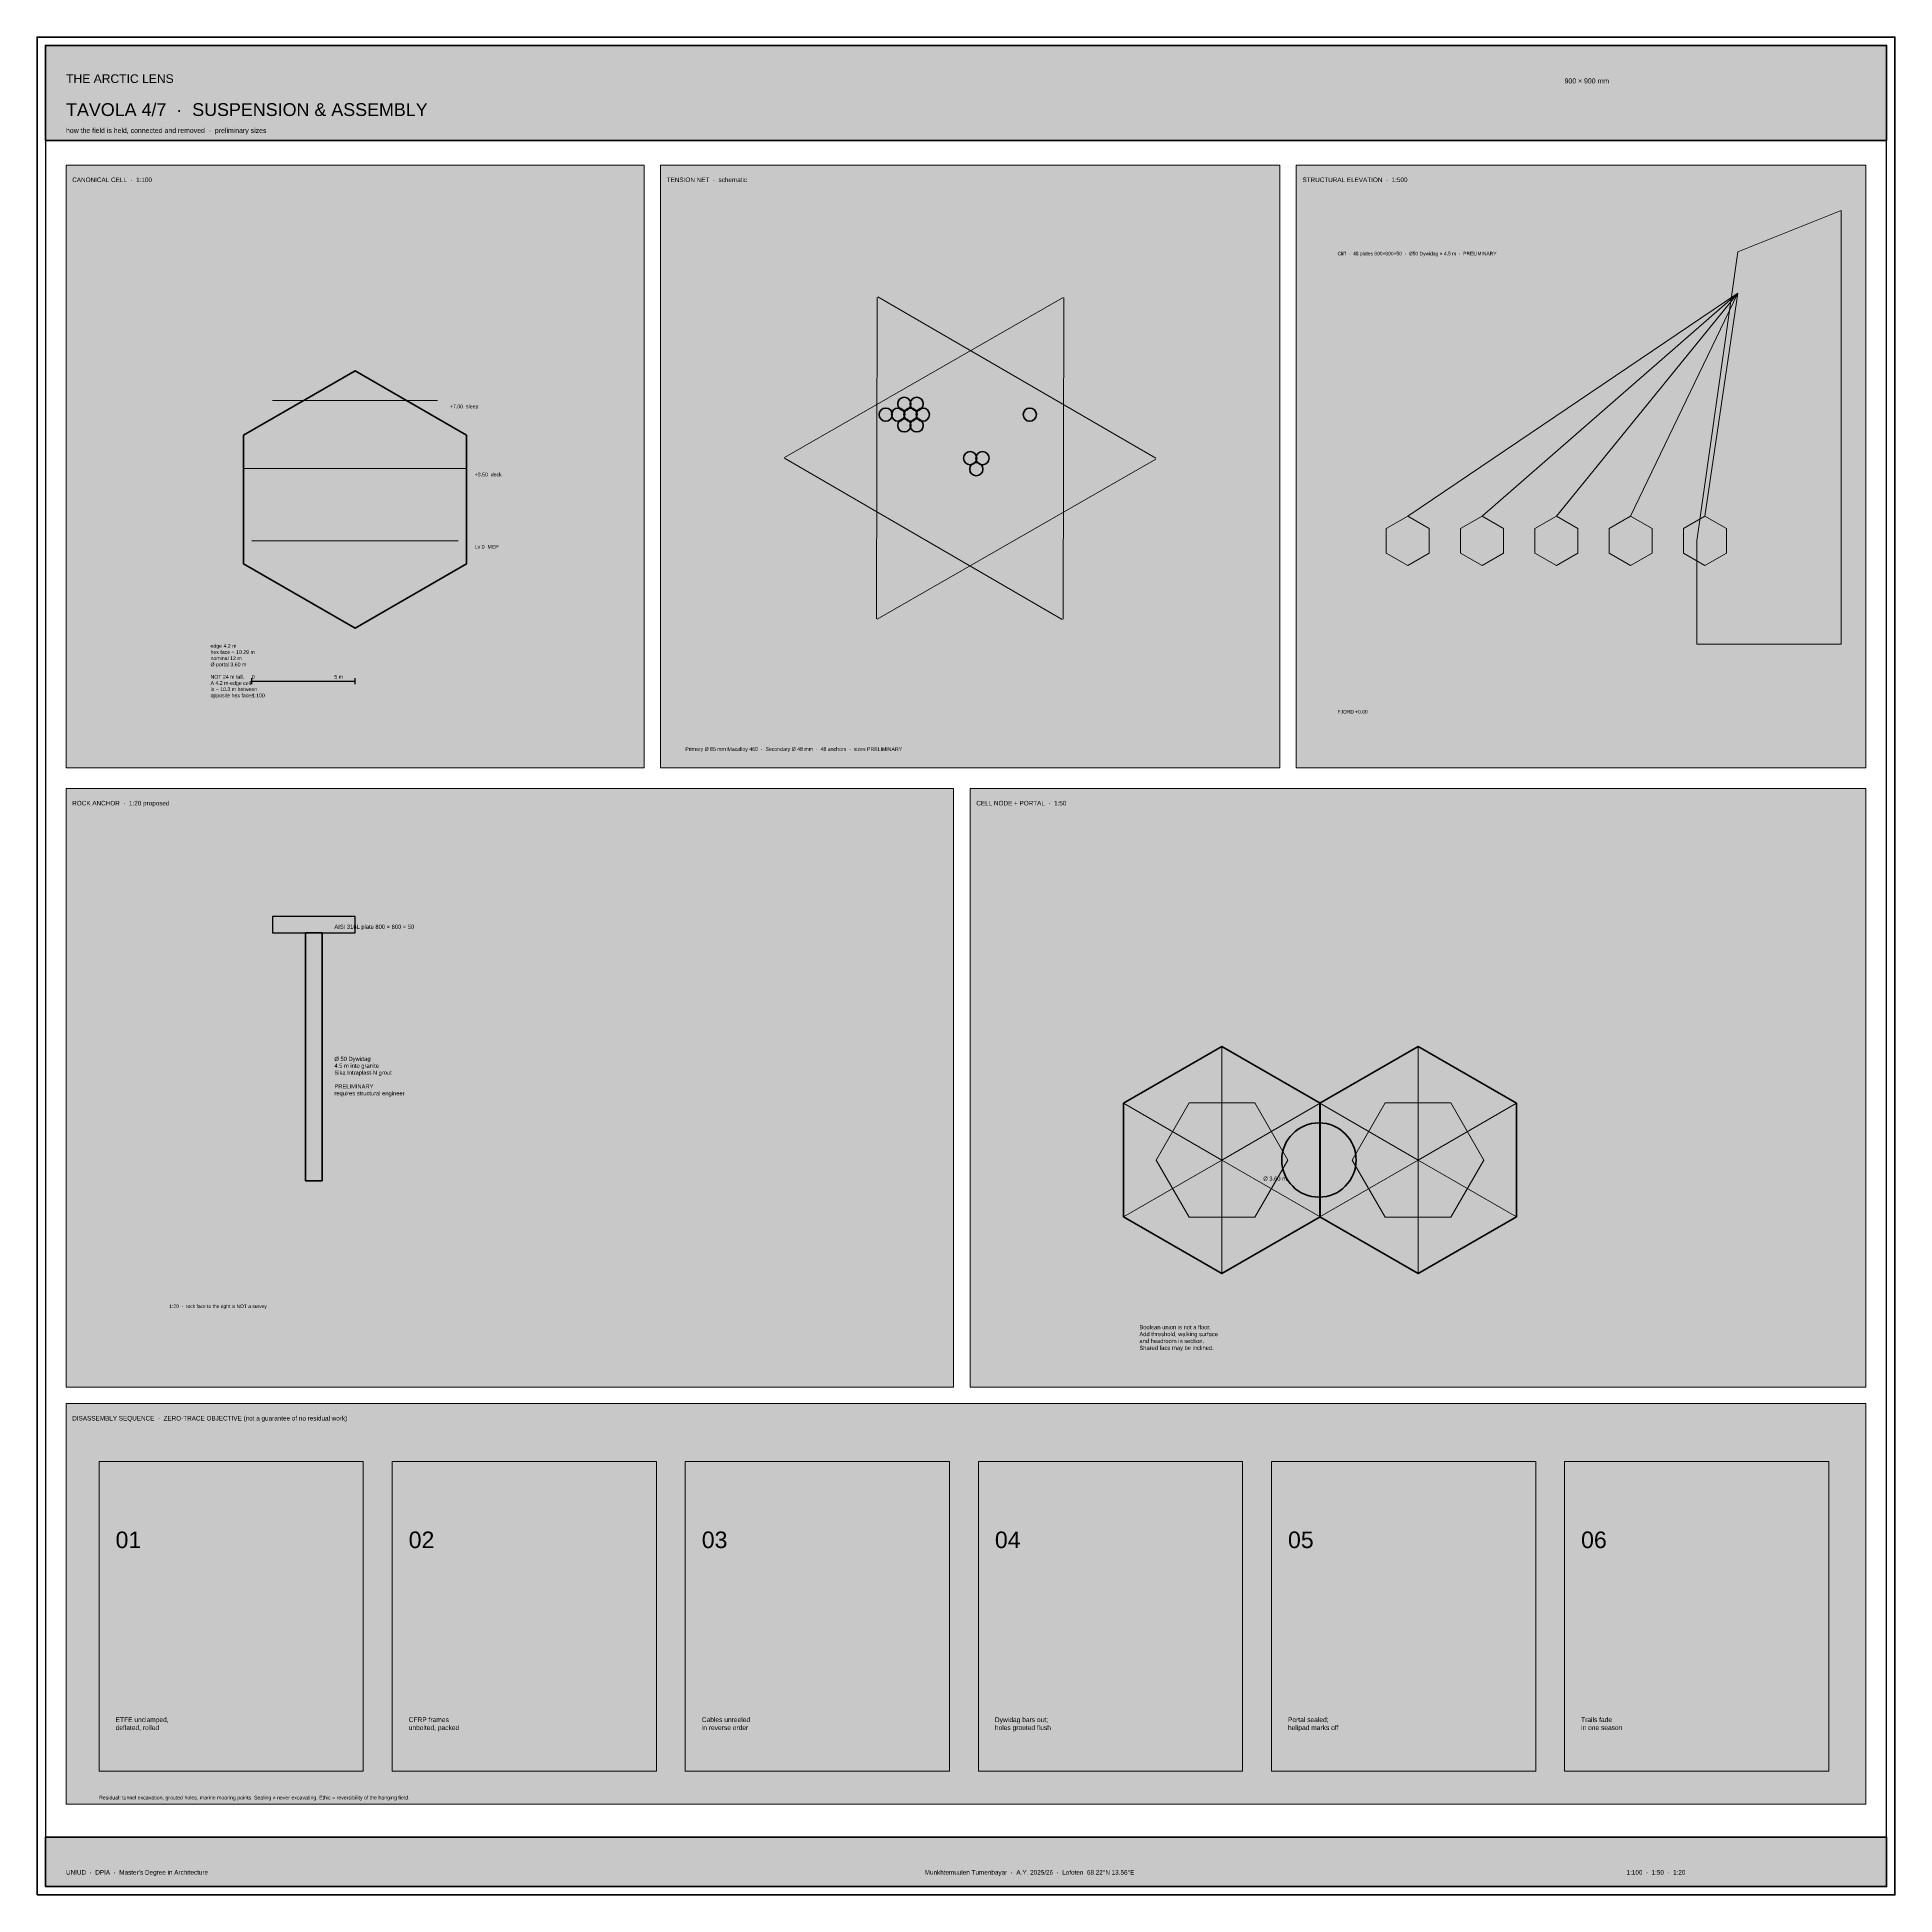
# Model space of a CAD drawing. Header units: millimetres. Extents: x 0 to 4200, y -1100 to 900.
# Drawn here: x 3300 to 4200, y 0 to 900 of the extents above; entities that cross this region are included whole.
import ezdxf

# ---------------------------------------------------------------- set-up
doc = ezdxf.new("R2010")
doc.units = ezdxf.units.MM
for name, color, linetype, lineweight, true_color in [('A-ANNO', 7, 'Continuous', 18, 0x20242a), ('A-DIM', 7, 'Continuous', 13, 0x5a626c), ('A-HATCH', 7, 'Continuous', 9, 0xb4bac0), ('A-SHEET', 7, 'Continuous', 50, 0x142030), ('A-TITL', 7, 'Continuous', 35, 0x142030), ('A-WALL', 7, 'Continuous', 40, 0x20242a), ('G-GRID', 7, 'Continuous', 9, 0xd2d6da), ('S-CABLE', 7, 'Continuous', 30, 0x20242a)]:
    doc.layers.add(name, color=color, linetype=linetype, lineweight=lineweight, true_color=true_color)
doc.styles.add('ANNO', font='Arial.ttf')
doc.styles.add('TITLE', font='Arial.ttf')

msp = doc.modelspace()

# ---------------------------------------------------------------- hatches: boundary and pattern name
at = {"layer": 'A-HATCH', "true_color": 0x142030}
h = msp.add_hatch(color=7, dxfattribs=at)
h.dxf.hatch_style = 1
h.paths.add_polyline_path([(3304, 850), (4196, 850), (4196, 896), (3304, 896)])
at = {"layer": 'A-HATCH', "true_color": 0xfcfdfe}
h = msp.add_hatch(color=7, dxfattribs=at)
h.dxf.hatch_style = 1
h.paths.add_polyline_path([(3314, 546), (3594, 546), (3594, 838), (3314, 838)])
h = msp.add_hatch(color=7, dxfattribs=at)
h.dxf.hatch_style = 1
h.paths.add_polyline_path([(3602, 546), (3902, 546), (3902, 838), (3602, 838)])
h = msp.add_hatch(color=7, dxfattribs=at)
h.dxf.hatch_style = 1
h.paths.add_polyline_path([(3910, 546), (4186, 546), (4186, 838), (3910, 838)])
at = {"layer": 'A-HATCH', "true_color": 0x96bed2}
h = msp.add_hatch(color=7, dxfattribs=at)
h.dxf.hatch_style = 1
h.paths.add_polyline_path([(3924, 566), (4174, 566), (4174, 606), (3924, 606)])
at = {"layer": 'A-HATCH', "true_color": 0xfcfdfe}
h = msp.add_hatch(color=7, dxfattribs=at)
h.dxf.hatch_style = 1
h.paths.add_polyline_path([(3314, 246), (3744, 246), (3744, 536), (3314, 536)])
h = msp.add_hatch(color=7, dxfattribs=at)
h.dxf.hatch_style = 1
h.paths.add_polyline_path([(3752, 246), (4186, 246), (4186, 536), (3752, 536)])
at = {"layer": 'A-HATCH', "true_color": 0xc8cacc}
h = msp.add_hatch(color=7, dxfattribs=at)
h.dxf.hatch_style = 1
h.paths.add_polyline_path([(3364, 306), (3564, 306), (3564, 526), (3364, 526)])
at = {"layer": 'A-HATCH', "true_color": 0x505a64}
h = msp.add_hatch(color=7, dxfattribs=at)
h.dxf.hatch_style = 1
h.paths.add_polyline_path([(3414, 466), (3454, 466), (3454, 474), (3414, 474)])
at = {"layer": 'A-HATCH', "true_color": 0x5a5a5a}
h = msp.add_hatch(color=7, dxfattribs=at)
h.dxf.hatch_style = 1
h.paths.add_polyline_path([(3430, 346), (3438, 346), (3438, 466), (3430, 466)])
at = {"layer": 'A-HATCH', "true_color": 0xfcfdfe}
h = msp.add_hatch(color=7, dxfattribs=at)
h.dxf.hatch_style = 1
h.paths.add_polyline_path([(3314, 44), (4186, 44), (4186, 238), (3314, 238)])
at = {"layer": 'A-HATCH', "true_color": 0xffffff}
h = msp.add_hatch(color=7, dxfattribs=at)
h.dxf.hatch_style = 1
h.paths.add_polyline_path([(3330, 60), (3458, 60), (3458, 210), (3330, 210)])
h = msp.add_hatch(color=7, dxfattribs=at)
h.dxf.hatch_style = 1
h.paths.add_polyline_path([(3472, 60), (3600, 60), (3600, 210), (3472, 210)])
h = msp.add_hatch(color=7, dxfattribs=at)
h.dxf.hatch_style = 1
h.paths.add_polyline_path([(3614, 60), (3742, 60), (3742, 210), (3614, 210)])
h = msp.add_hatch(color=7, dxfattribs=at)
h.dxf.hatch_style = 1
h.paths.add_polyline_path([(3756, 60), (3884, 60), (3884, 210), (3756, 210)])
h = msp.add_hatch(color=7, dxfattribs=at)
h.dxf.hatch_style = 1
h.paths.add_polyline_path([(3898, 60), (4026, 60), (4026, 210), (3898, 210)])
h = msp.add_hatch(color=7, dxfattribs=at)
h.dxf.hatch_style = 1
h.paths.add_polyline_path([(4040, 60), (4168, 60), (4168, 210), (4040, 210)])
at = {"layer": 'A-HATCH', "true_color": 0x142030}
h = msp.add_hatch(color=7, dxfattribs=at)
h.dxf.hatch_style = 1
h.paths.add_polyline_path([(3304, 4), (4196, 4), (4196, 28), (3304, 28)])

# ---------------------------------------------------------------- linework, layer by layer
at = {"layer": 'A-DIM', "lineweight": 18, "true_color": 0xe682aa}
msp.add_line((3414, 724), (3494, 724), dxfattribs=at)
at = {"layer": 'A-DIM', "lineweight": 18, "true_color": 0xaac346}
msp.add_line((3400, 691), (3508, 691), dxfattribs=at)
at = {"layer": 'A-DIM', "lineweight": 18, "true_color": 0x4691d2}
msp.add_line((3404, 656), (3504, 656), dxfattribs=at)
at = {"layer": 'A-DIM', "lineweight": 25, "true_color": 0x20242a}
for p, q in [((3404, 586.5), (3404, 589.5)), ((3404, 588), (3454, 588)), ((3454, 586.5), (3454, 589.5))]:
    msp.add_line(p, q, dxfattribs=at)
at = {"layer": 'A-SHEET', "lineweight": 70, "true_color": 0x142030}
msp.add_lwpolyline([(3300, 0), (4200, 0), (4200, 900), (3300, 900)], close=True, dxfattribs=at)
at = {"layer": 'A-SHEET', "lineweight": 25, "true_color": 0x142030}
msp.add_lwpolyline([(3304, 4), (4196, 4), (4196, 896), (3304, 896)], close=True, dxfattribs=at)
at = {"layer": 'A-SHEET', "lineweight": 13, "true_color": 0xb4bac0}
for points in [[(3314, 546), (3594, 546), (3594, 838), (3314, 838)], [(3602, 546), (3902, 546), (3902, 838), (3602, 838)], [(3910, 546), (4186, 546), (4186, 838), (3910, 838)], [(3314, 246), (3744, 246), (3744, 536), (3314, 536)], [(3752, 246), (4186, 246), (4186, 536), (3752, 536)], [(3314, 44), (4186, 44), (4186, 238), (3314, 238)]]:
    msp.add_lwpolyline(points, close=True, dxfattribs=at)
at = {"layer": 'A-SHEET', "lineweight": 25, "true_color": 0x20242a}
msp.add_lwpolyline([(3414, 466), (3454, 466), (3454, 474), (3414, 474)], close=True, dxfattribs=at)
at = {"layer": 'A-SHEET', "true_color": 0x20242a}
msp.add_lwpolyline([(3430, 346), (3438, 346), (3438, 466), (3430, 466)], close=True, dxfattribs=at)
at = {"layer": 'A-SHEET', "lineweight": 18, "true_color": 0x142030}
for points in [[(3330, 60), (3458, 60), (3458, 210), (3330, 210)], [(3472, 60), (3600, 60), (3600, 210), (3472, 210)], [(3614, 60), (3742, 60), (3742, 210), (3614, 210)], [(3756, 60), (3884, 60), (3884, 210), (3756, 210)], [(3898, 60), (4026, 60), (4026, 210), (3898, 210)], [(4040, 60), (4168, 60), (4168, 210), (4040, 210)]]:
    msp.add_lwpolyline(points, close=True, dxfattribs=at)
at = {"layer": 'A-TITL'}
for points in [[(3304, 850), (4196, 850), (4196, 896), (3304, 896)], [(3304, 4), (4196, 4), (4196, 28), (3304, 28)]]:
    msp.add_lwpolyline(points, close=True, dxfattribs=at)
at = {"layer": 'A-WALL', "lineweight": 18, "true_color": 0x787d80}
msp.add_lwpolyline([(4104, 606), (4174, 606), (4174, 816), (4124, 796), (4104, 656)], close=True, dxfattribs=at)
at = {"layer": 'A-WALL', "lineweight": 40, "true_color": 0x142030}
msp.add_lwpolyline([(3508, 707.18), (3454, 738.35), (3400, 707.18), (3400, 644.82), (3454, 613.65), (3508, 644.82)], close=True, dxfattribs=at)
at = {"layer": 'A-WALL', "lineweight": 18, "true_color": 0x20242a}
for points in [[(3974.39, 662), (3964, 668), (3953.61, 662), (3953.61, 650), (3964, 644), (3974.39, 650)], [(4010.39, 662), (4000, 668), (3989.61, 662), (3989.61, 650), (4000, 644), (4010.39, 650)], [(4046.39, 662), (4036, 668), (4025.61, 662), (4025.61, 650), (4036, 644), (4046.39, 650)], [(4082.39, 662), (4072, 668), (4061.61, 662), (4061.61, 650), (4072, 644), (4082.39, 650)], [(4118.39, 662), (4108, 668), (4097.61, 662), (4097.61, 650), (4108, 644), (4118.39, 650)]]:
    msp.add_lwpolyline(points, close=True, dxfattribs=at)
at = {"layer": 'A-WALL', "lineweight": 35, "true_color": 0x20242a}
for points in [[(3921.63, 383.5), (3874, 411), (3826.37, 383.5), (3826.37, 328.5), (3874, 301), (3921.63, 328.5)], [(4016.63, 383.5), (3969, 411), (3921.37, 383.5), (3921.37, 328.5), (3969, 301), (4016.63, 328.5)]]:
    msp.add_lwpolyline(points, close=True, dxfattribs=at)
at = {"layer": 'A-WALL', "lineweight": 18, "true_color": 0x5a626c}
for points in [[(3905.9, 356), (3889.95, 383.63), (3858.05, 383.63), (3842.1, 356), (3858.05, 328.37), (3889.95, 328.37)], [(4000.9, 356), (3984.95, 383.63), (3953.05, 383.63), (3937.1, 356), (3953.05, 328.37), (3984.95, 328.37)]]:
    msp.add_lwpolyline(points, close=True, dxfattribs=at)
at = {"layer": 'A-WALL', "true_color": 0x142030}
for centre, radius in [((3711.11, 717.11), 3.2), ((3717.11, 717.11), 3.2), ((3720.11, 722.31), 3.2), ((3723.11, 717.11), 3.2), ((3726.11, 722.31), 3.2), ((3729.11, 717.11), 3.2), ((3780.89, 717.11), 3.2), ((3720.11, 711.91), 3.2), ((3726.11, 711.91), 3.2), ((3752, 696), 3.2), ((3755, 690.72), 3.2), ((3758, 696), 3.2), ((3921, 356), 18)]:
    msp.add_circle(centre, radius, dxfattribs=at)
at = {"layer": 'G-GRID', "lineweight": 9, "true_color": 0xc8cdd2}
for p, q in [((3874, 411), (3874, 356)), ((3969, 411), (3969, 356)), ((3826.37, 383.5), (3874, 356)), ((3921.63, 383.5), (3874, 356)), ((3921.37, 383.5), (3969, 356)), ((4016.63, 383.5), (3969, 356)), ((3826.37, 328.5), (3874, 356)), ((3874, 301), (3874, 356)), ((3921.63, 328.5), (3874, 356)), ((3921.37, 328.5), (3969, 356)), ((3969, 301), (3969, 356)), ((4016.63, 328.5), (3969, 356))]:
    msp.add_line(p, q, dxfattribs=at)
at = {"layer": 'S-CABLE', "lineweight": 20, "true_color": 0x20242a}
for p, q in [((3842, 696), (3707.34, 774.14)), ((3797, 773.94), (3662, 696.4)), ((3707, 773.94), (3706.66, 618.26)), ((3797, 618.06), (3797.34, 773.74)), ((3662, 696), (3796.66, 617.86)), ((3707, 618.06), (3842, 695.6))]:
    msp.add_line(p, q, dxfattribs=at)
at = {"layer": 'S-CABLE', "lineweight": 13, "true_color": 0x46505a}
for p in [(3964, 668), (4000, 668), (4036, 668), (4072, 668), (4108, 668)]:
    msp.add_line(p, (4124, 776), dxfattribs=at)

# ---------------------------------------------------------------- texts
at = {"layer": 'A-ANNO', "color": 7, "true_color": 0x142030, "attachment_point": 1, "style": 'TITLE'}
for s, insert, char_height, width in [('CANONICAL CELL  ·  1:100', (3317, 832), 2.2, 274), ('TENSION NET  ·  schematic', (3605, 832), 2.2, 294), ('STRUCTURAL ELEVATION  ·  1:500', (3913, 832), 2.2, 270), ('ROCK ANCHOR  ·  1:20 proposed', (3317, 530), 2.2, 424), ('CELL NODE + PORTAL  ·  1:50', (3755, 530), 2.2, 428), ('Ø 3.60 m', (3894, 348), 2, 40), ('DISASSEMBLY SEQUENCE  ·  ZERO-TRACE OBJECTIVE (not a guarantee of no residual work)', (3317, 232), 2.2, 866), ('01', (3338, 176), 8, 40), ('02', (3480, 176), 8, 40), ('03', (3622, 176), 8, 40), ('04', (3764, 176), 8, 40), ('05', (3906, 176), 8, 40), ('06', (4048, 176), 8, 40)]:
    msp.add_mtext(s, dxfattribs=dict(at, insert=insert, char_height=char_height, width=width))
at = {"layer": 'A-ANNO', "color": 7, "true_color": 0x20242a, "attachment_point": 1, "style": 'ANNO'}
for s, insert, char_height, width in [('Cliff  ·  48 plates 800×800×50  ·  Ø50 Dywidag × 4.5 m  ·  PRELIMINARY', (3930, 796), 1.7, 240), ('edge 4.2 m\\Phex face ~ 10.29 m\\Pnominal 12 m\\PØ portal 3.60 m\\P\\PNOT 24 m tall.\\PA 4.2 m-edge cell\\Pis ~ 10.3 m between\\Popposite hex faces.', (3384, 606), 1.8, 70), ('0', (3404, 591), 1.8, 20), ('5 m', (3444, 591), 1.8, 30), ('FJORD +0.00', (3930, 574), 1.7, 40), ('Primary Ø 85 mm Macalloy 460  ·  Secondary Ø 48 mm  ·  48 anchors  ·  sizes PRELIMINARY', (3614, 556), 1.8, 270), ('AISI 316L plate 800 × 800 × 50', (3444, 470), 2, 90), ('Ø 50 Dywidag\\P4.5 m into granite\\PSika Intraplast-N grout\\P\\PPRELIMINARY\\Prequires structural engineer', (3444, 406), 2, 90), ('Boolean union is not a floor.\\PAdd threshold, walking surface\\Pand headroom in section.\\PShared face may be inclined.', (3834, 276), 2, 160), ('ETFE unclamped,\\Pdeflated, rolled', (3338, 86), 2.3, 112), ('CFRP frames\\Punbolted, packed', (3480, 86), 2.3, 112), ('Cables unreeled\\Pin reverse order', (3622, 86), 2.3, 112), ('Dywidag bars out;\\Pholes grouted flush', (3764, 86), 2.3, 112), ('Portal sealed;\\Phelipad marks off', (3906, 86), 2.3, 112), ('Trails fade\\Pin one season', (4048, 86), 2.3, 112)]:
    msp.add_mtext(s, dxfattribs=dict(at, insert=insert, char_height=char_height, width=width))
at = {"layer": 'A-ANNO', "color": 7, "true_color": 0xe682aa, "insert": (3500, 722), "char_height": 1.8, "width": 45, "attachment_point": 1, "style": 'ANNO'}
msp.add_mtext('+7.00  sleep', dxfattribs=at)
at = {"layer": 'A-ANNO', "color": 7, "true_color": 0xaac346, "insert": (3512, 689), "char_height": 1.8, "width": 45, "attachment_point": 1, "style": 'ANNO'}
msp.add_mtext('+3.50  deck', dxfattribs=at)
at = {"layer": 'A-ANNO', "color": 7, "true_color": 0x4691d2, "insert": (3512, 654), "char_height": 1.8, "width": 40, "attachment_point": 1, "style": 'ANNO'}
msp.add_mtext('Lv 0  MEP', dxfattribs=at)
at = {"layer": 'A-ANNO', "color": 7, "true_color": 0x5a626c, "attachment_point": 1, "style": 'ANNO'}
for s, insert, char_height, width in [('1:100', (3404, 582), 1.8, 60), ('1:20  ·  rock face to the right is NOT a survey', (3364, 286), 1.7, 160), ('Residual: tunnel excavation, grouted holes, marine mooring points. Sealing ≠ never excavating. Ethic = reversibility of the hanging field.', (3330, 48), 1.8, 840)]:
    msp.add_mtext(s, dxfattribs=dict(at, insert=insert, char_height=char_height, width=width))
at = {"layer": 'A-TITL', "color": 7, "true_color": 0xffffff, "attachment_point": 1}
for s, insert, char_height, width, style in [('THE ARCTIC LENS', (3314, 882), 4.2, 200, 'TITLE'), ('TAVOLA 4/7  ·  SUSPENSION & ASSEMBLY', (3314, 868), 6.2, 620, 'TITLE'), ('UNIUD  ·  DPIA  ·  Master’s Degree in Architecture', (3314, 12), 2.2, 420, 'ANNO'), ('Munkhtemuulen Tumenbayar  ·  A.Y. 2025/26  ·  Lofoten  68.22°N 13.56°E', (3730, 12), 2.2, 360, 'ANNO'), ('1:100  ·  1:50  ·  1:20', (4070, 12), 2.2, 120, 'ANNO')]:
    msp.add_mtext(s, dxfattribs=dict(at, insert=insert, char_height=char_height, width=width, style=style))
at = {"layer": 'A-TITL', "color": 7, "true_color": 0xc8d2dc, "char_height": 2.4, "attachment_point": 1, "style": 'ANNO'}
for s, insert, width in [('900 × 900 mm', (4040, 880), 140), ('how the field is held, connected and removed  ·  preliminary sizes', (3314, 856), 700)]:
    msp.add_mtext(s, dxfattribs=dict(at, insert=insert, width=width))

doc.saveas('drawing.dxf')
